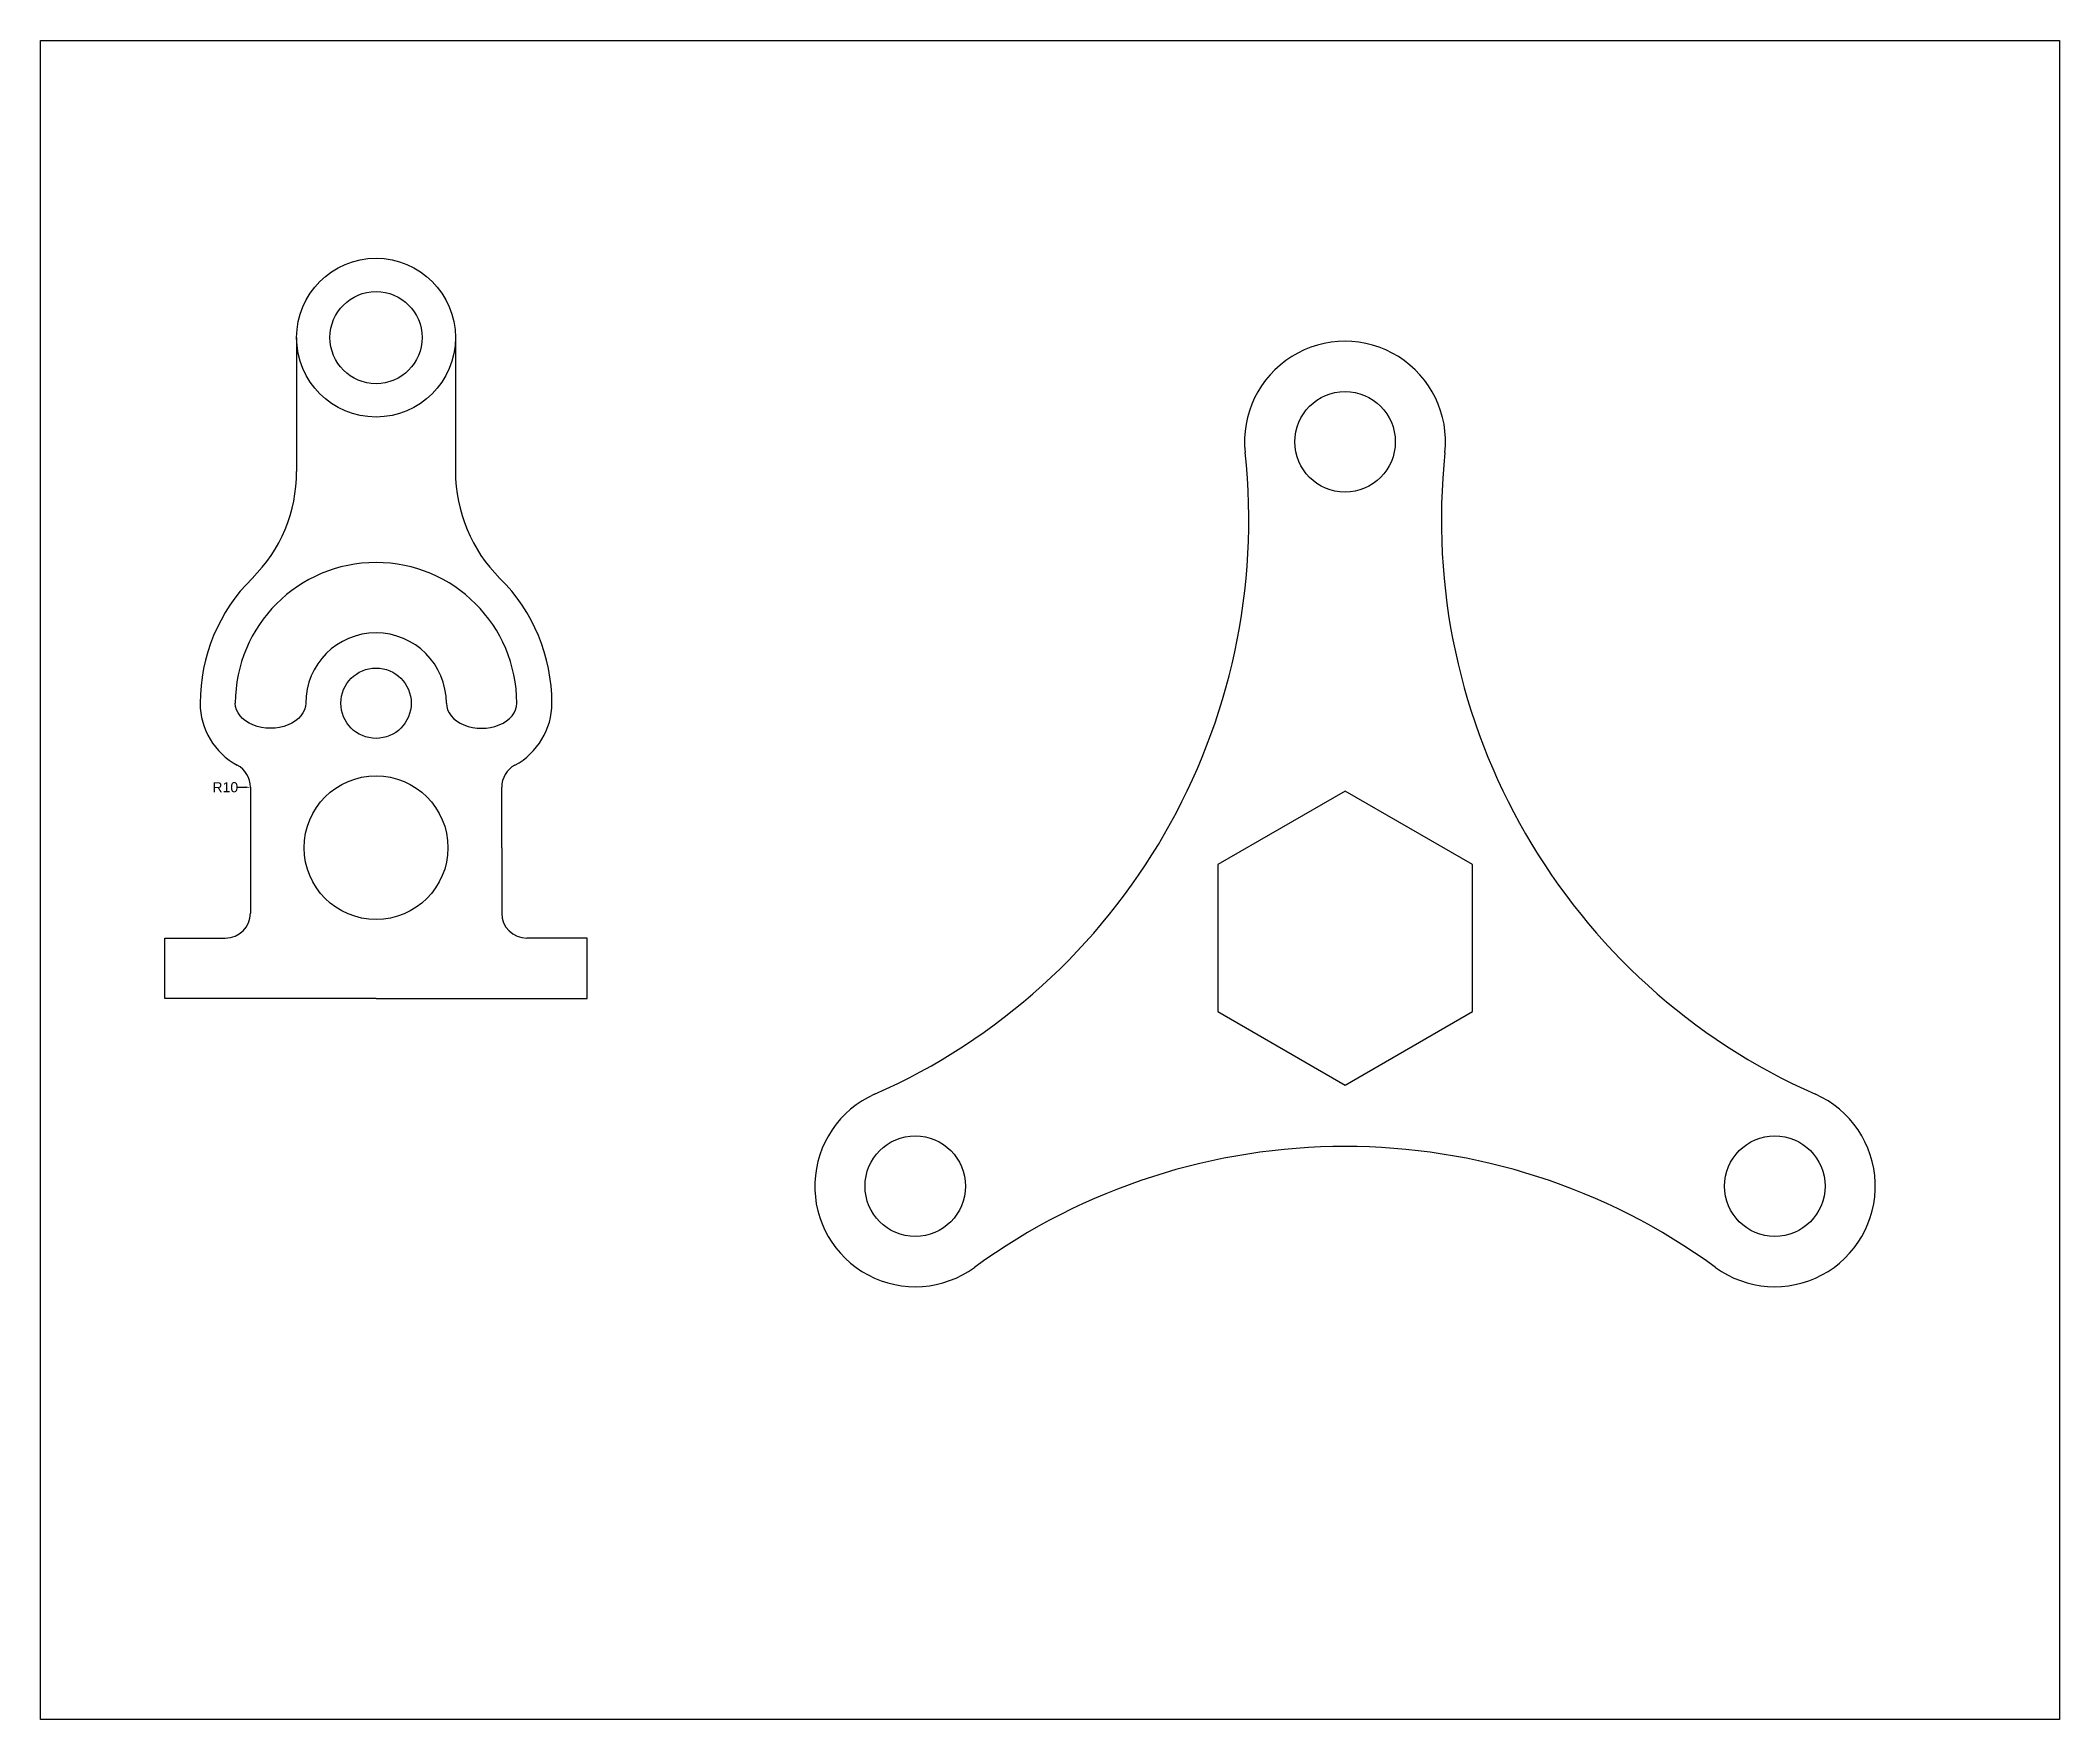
# Model space of a CAD drawing. Header units: inches. Extents: x -120 to 4012, y -583 to 270.
# Drawn here: x 2256 to 3060, y -583 to 85 of the extents above; entities that cross this region are included whole.
import ezdxf

# ---------------------------------------------------------------- set-up
doc = ezdxf.new("R2010")
doc.units = ezdxf.units.IN
doc.header["$MEASUREMENT"] = 0
doc.styles.get("Standard").update_dxf_attribs({"font": 'arial.ttf'})
doc.dimstyles.get("Standard").update_dxf_attribs({"dimtxt": 4, "dimasz": 2, "dimexe": 0.18, "dimexo": 0.0625, "dimgap": 0.09, "dimtad": 0, "dimtoh": 1, "dimdec": 1, "dimdsep": 46, "dimtxsty": 'Standard', "dimcen": 2, "dimse1": 1, "dimse2": 1, "dimadec": 0, "dimazin": 0, "dimtfac": 1, "dimtdec": 1, "dimtofl": 0, "dimtmove": 0, "dimatfit": 3, "dimfxl": 1, "dimtolj": 1, "dimtzin": 0, "dimarcsym": 0})

msp = doc.modelspace()

# ---------------------------------------------------------------- blocks, each defined once
blk = doc.blocks.new('*D19')
at = {"color": 0, "linetype": 'Continuous', "lineweight": -2, "transparency": 16777216}
blk.add_line((2334.69, -212.01), (2337.83, -212.01), dxfattribs=at)
at = {"color": 0, "linetype": 'Continuous', "transparency": 16777216}
blk.add_solid([(2337.83, -211.68), (2337.83, -212.35), (2339.83, -212.01)], dxfattribs=at)
at = {"layer": 'Defpoints', "color": 0, "linetype": 'Continuous', "transparency": 16777216}
for p in [(2329.83, -212.01), (2339.83, -212.01)]:
    blk.add_point(p, dxfattribs=at)
at = {"color": 0, "linetype": 'Continuous', "transparency": 16777216, "insert": (2329.83, -212.01), "char_height": 4, "attachment_point": 5}
blk.add_mtext('\\A1;R10', dxfattribs=at)

# ---------------------------------------------------------------- dimensions: what is measured, and where the dimension line sits
at = {"linetype": 'Continuous'}
dim = msp.add_radius_dim(center=(2329.83, -212.01), mpoint=(2339.83, -212.01), dimstyle='Standard', dxfattribs=at)
dim.commit()
dim.dimension.update_dxf_attribs({"geometry": '*D19', "text_midpoint": (2329.83, -212.01), "dimtype": 164})

# ---------------------------------------------------------------- linework, layer by layer
for p, q in [((2358.23, -33.05), (2358.23, -86.3)), ((2421.43, -33.05), (2421.43, -86.3)), ((2339.83, -212.01), (2339.83, -262.05)), ((2439.83, -236.05), (2439.83, -212.01)), ((2439.83, -236.05), (2439.83, -262.05)), ((2305.83, -296.05), (2305.83, -272.05)), ((2305.83, -272.05), (2329.83, -272.05)), ((2473.83, -272.05), (2449.83, -272.05)), ((2473.83, -296.05), (2473.83, -272.05)), ((2389.83, -296.05), (2305.83, -296.05)), ((2389.83, -296.05), (2473.83, -296.05))]:
    msp.add_line(p, q)
at = {"color": 40, "linetype": 'Continuous', "true_color": 0xf8d731}
msp.add_lwpolyline([(2256.24, 85.24), (3059.87, 85.24), (3059.87, -583.07), (2256.24, -583.07)], close=True, dxfattribs=at)
msp.add_lwpolyline([(2775.48, -330.52), (2826.15, -301.27), (2826.15, -242.77), (2775.48, -213.52), (2724.82, -242.77), (2724.82, -301.27)], close=True)
for centre, radius in [((2389.83, -33.05), 31.6), ((2389.83, -33.05), 18.35), ((2775.48, -74.52), 20), ((2389.83, -178.55), 14), ((2389.83, -236.05), 28.6), ((2604.44, -370.77), 20), ((2946.52, -370.77), 20)]:
    msp.add_circle(centre, radius)
for centre, radius, start, end in [((2775.48, -74.52), 40, 353.85767, 186.14233), ((2487.15, -105.55), 250, 293.85767, 6.14233), ((3063.82, -105.55), 250, 173.85767, 246.14233), ((2298.23, -86.3), 60, 314.79848, 0), ((2481.43, -86.3), 60, 180, 225.20152), ((2389.83, -178.55), 56, 0, 180), ((2389.83, -178.55), 70, 134.79848, 180), ((2389.83, -178.55), 70, 0, 45.20152), ((2389.83, -178.55), 28, 0, 180), ((2347.83, -178.55), 28, 180, 241.72629), ((2431.83, -178.55), 28, 298.27371, 360), ((2329.83, -212.01), 10, 0, 61.72629), ((2449.83, -212.01), 10, 118.27371, 180), ((2329.83, -262.05), 10, 270, 0), ((2449.83, -262.05), 10, 180, 270), ((2604.44, -370.77), 40, 113.85767, 306.14233), ((2946.52, -370.77), 40, 233.85767, 66.14233), ((2775.48, -604.96), 250, 53.85767, 126.14233)]:
    msp.add_arc(centre, radius, start, end)
at = {"extrusion": (0, 0, -1)}
msp.add_ellipse((2347.83, -178.55), major_axis=(14, 0), ratio=0.714286, start_param=0, end_param=3.141593, dxfattribs=at)
msp.add_ellipse((2431.83, -178.55), major_axis=(-14, 0), ratio=0.714286, start_param=0, end_param=3.141593)

msp.set_redraw_order([(e.dxf.handle, doc.entitydb.next_handle()) for e in msp.query("TEXT MTEXT ATTDEF DIMENSION ARC_DIMENSION")])  # texts and dimensions are drawn at this point

doc.saveas('drawing.dxf')
